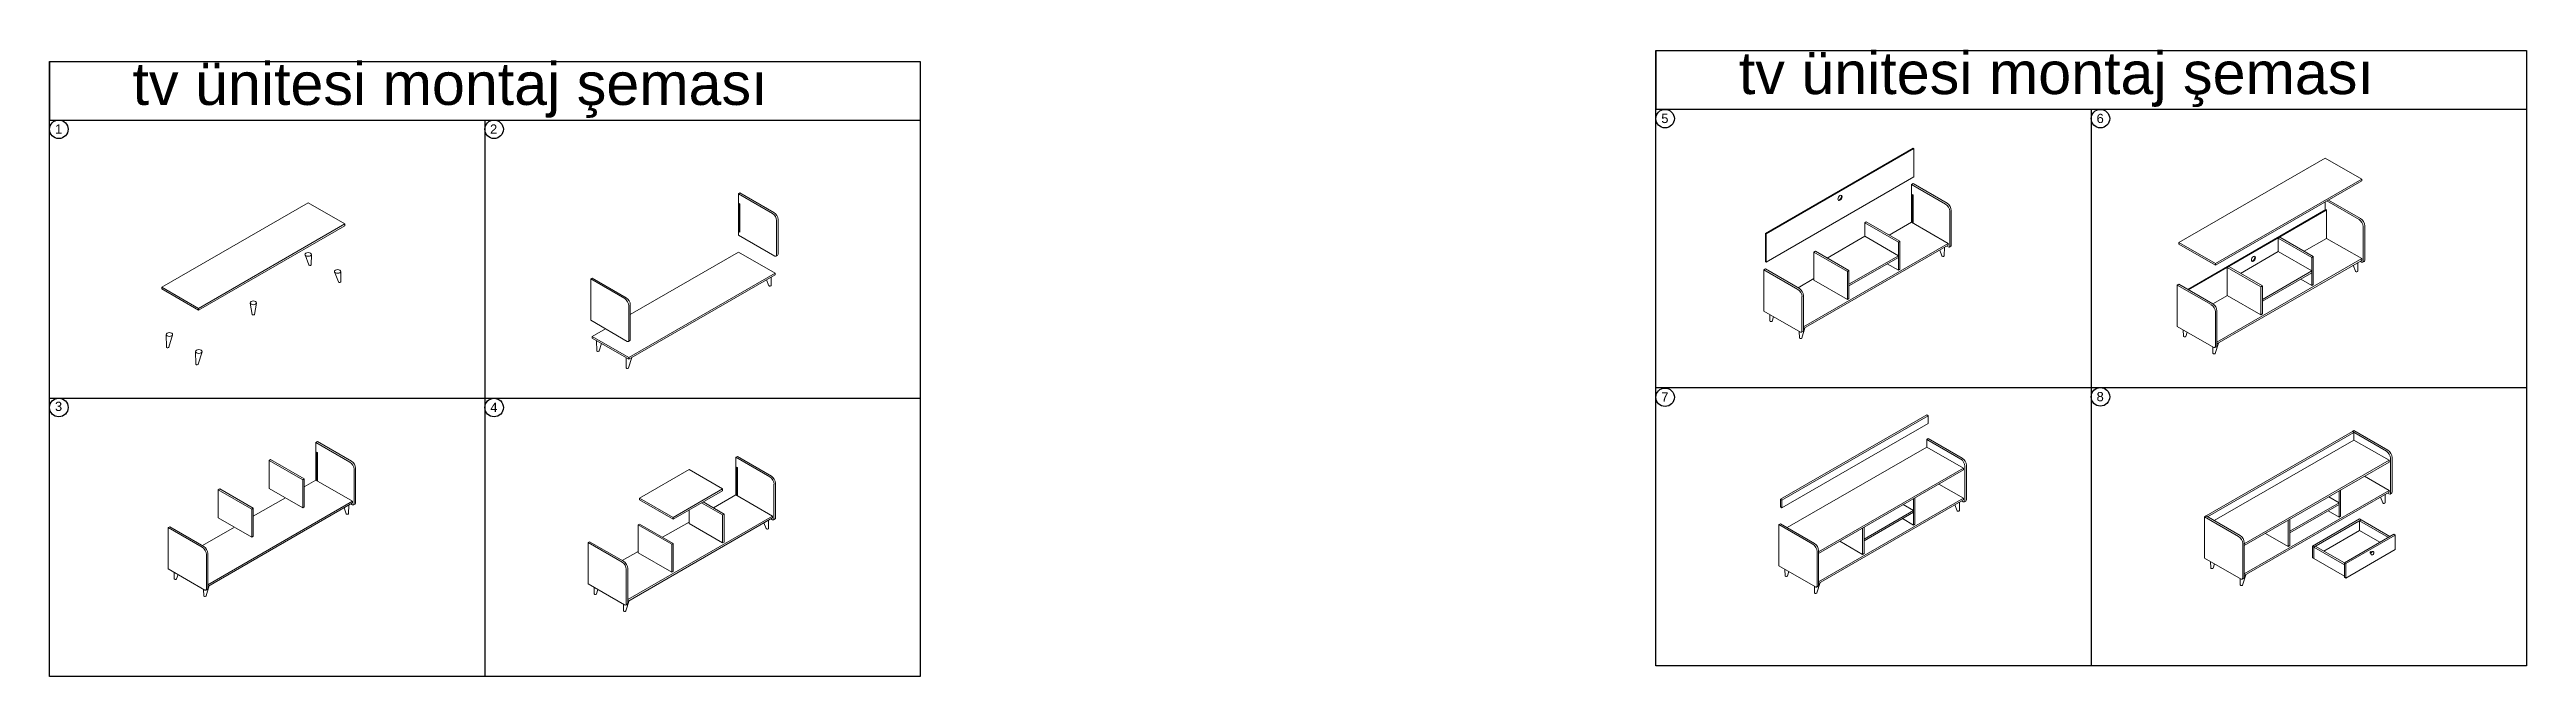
# Model space of a CAD drawing. Header units: millimetres. Extents: x -4511 to 52623, y -18923 to -12459.
# Drawn here: x 31250 to 39699, y -14600 to -12459 of the extents above; entities that cross this region are included whole.
import ezdxf

# ---------------------------------------------------------------- set-up
doc = ezdxf.new("R2010")
doc.units = ezdxf.units.MM
doc.styles.get("Standard").update_dxf_attribs({"font": 'arial.ttf'})

msp = doc.modelspace()

# ---------------------------------------------------------------- texts
for s, p in [('1', (31268.5, -12746.8)), ('2', (32752.6, -12746.8)), ('5', (36748, -12710.4)), ('6', (38233, -12710.4)), ('3', (31268.5, -13693.5)), ('4', (32753.5, -13696.8)), ('7', (36748, -13661.7)), ('8', (38233, -13660.2))]:
    msp.add_text(s, height=31.6).set_placement(p)
at = {"color": 18, "true_color": 0x000000, "char_height": 144.577, "attachment_point": 1}
for insert in [(31533.1, -12503.9), (37012.6, -12467)]:
    msp.add_mtext_dynamic_manual_height_columns('tv ünitesi montaj şeması', width=171757.089, gutter_width=722.9, heights=[0], dxfattribs=dict(at, insert=insert))

# ---------------------------------------------------------------- linework, layer by layer
for p, q in [((31250, -12500), (34220, -12500)), ((31250, -14600), (31250, -12500)), ((34220, -12500), (34220, -14600)), ((36729.4, -12463), (39699.4, -12463)), ((36729.4, -14563), (36729.4, -12463)), ((39699.4, -12463), (39699.4, -14563)), ((34220, -14600), (31250, -14600)), ((39699.4, -14563), (36729.4, -14563))]:
    msp.add_line(p, q)
at = {"color": 18, "true_color": 0x000000}
for p, q in [((31250, -12500), (31250, -12700)), ((36729.4, -12463), (36729.4, -12663))]:
    msp.add_line(p, q, dxfattribs=at)
at = {"color": 7, "true_color": 0xffffff}
for p, q in [((36729.4, -12663), (39699.4, -12663)), ((38214.4, -12663), (38214.4, -14563)), ((31250, -12700), (34220, -12700)), ((32735, -12700), (32735, -14600)), ((31250, -13650), (34220, -13650)), ((36729.4, -13613), (39699.4, -13613))]:
    msp.add_line(p, q, dxfattribs=at)
at = {"color": 0, "linetype": 'Continuous', "lineweight": 0, "extrusion": (0, 0.816497, 0.57735)}
for p, q in [((37607.4, -12796.5), (37103.4, -13087.5)), ((37105.7, -13088.8), (37609.7, -12797.8)), ((37607.4, -12796.5), (37609.7, -12797.8)), ((37609.7, -12797.8), (37609.7, -12894.4)), ((38513.4, -13117.9), (39012.4, -12829.9)), ((39012.4, -12829.9), (39137.4, -12902.1)), ((37105.7, -13185.4), (37609.7, -12894.4)), ((37602.1, -12920.3), (37607.2, -12917.3)), ((37718, -12987.2), (37602.1, -12920.3)), ((37602.1, -12920.3), (37602.1, -13049)), ((37607.2, -12917.3), (37723.1, -12984.3)), ((39137.4, -12902.1), (38638.4, -13190.1)), ((38638.4, -13196), (39137.4, -12907.9)), ((39137.4, -12902.1), (39137.4, -12907.9)), ((31632.9, -13270.8), (32131.9, -12982.8)), ((32131.9, -12982.8), (32256.9, -13054.9)), ((33600, -12951.8), (33605.1, -12948.8)), ((33716, -13018.7), (33600, -12951.8)), ((33600, -12951.8), (33600, -13092.9)), ((33602.9, -12985.4), (33605.1, -12986.7)), ((33602.9, -13082.1), (33602.9, -12985.4)), ((33605.1, -12948.8), (33721.1, -13015.8)), ((33605.1, -12986.7), (33605.1, -13083.4)), ((37604.9, -12953.9), (37607.2, -12955.2)), ((37604.9, -13050.6), (37604.9, -12953.9)), ((37607.2, -12955.2), (37607.2, -13051.9)), ((37732.2, -13011.7), (37732.2, -13130)), ((37737.3, -13008.8), (37737.3, -13127)), ((39015.2, -13006.1), (38544, -13278.2)), ((38546.2, -13279.5), (39017.5, -13007.4)), ((39012.4, -12980.1), (39012.4, -13007.8)), ((39015.2, -13006.1), (39017.5, -13007.4)), ((39017.5, -13007.4), (39017.5, -13104.1)), ((39128.3, -13039.4), (39019, -12976.3)), ((39024.1, -12973.4), (39133.4, -13036.5)), ((32256.9, -13054.9), (31757.9, -13343)), ((31757.9, -13348.9), (32256.9, -13060.8)), ((32256.9, -13054.9), (32256.9, -13060.8)), ((33600, -13092.9), (33724.5, -13164.7)), ((33605.1, -13080.8), (33602.9, -13082.1)), ((33605.1, -13083.4), (33602.9, -13082.1)), ((33730.1, -13043.2), (33730.1, -13161.5)), ((33735.2, -13040.3), (33735.2, -13158.5)), ((37105.7, -13088.8), (37103.4, -13087.5)), ((37103.4, -13087.5), (37103.4, -13184.1)), ((37105.7, -13185.4), (37105.7, -13088.8)), ((37447.3, -13047.8), (37442.3, -13050.8)), ((37442.3, -13050.8), (37556.8, -13116.9)), ((37442.3, -13050.8), (37442.3, -13097.1)), ((37561.9, -13114), (37447.3, -13047.8)), ((37525.7, -13093.1), (37602.1, -13049)), ((37602.1, -13049), (37727.1, -13121.1)), ((37607.2, -13049.3), (37604.9, -13050.6)), ((37607.2, -13051.9), (37604.9, -13050.6)), ((39142.5, -13063.9), (39142.5, -13182.2)), ((39147.6, -13061), (39147.6, -13179.2)), ((32134.9, -13195), (32121.7, -13160.3)), ((32143.4, -13159), (32142.8, -13194.5)), ((33231.2, -13363.7), (33600, -13150.7)), ((33600, -13150.7), (33725, -13222.9)), ((33728.5, -13165.1), (33733.6, -13162.2)), ((37727.1, -13121.1), (37233.2, -13406.3)), ((37233.2, -13412.1), (37727.1, -13127)), ((37268.6, -13151), (37273.7, -13148.1)), ((37383.1, -13217.2), (37268.6, -13151)), ((37268.6, -13151), (37268.6, -13246.7)), ((37273.7, -13148.1), (37388.2, -13214.2)), ((37313.8, -13171.3), (37442.3, -13097.1)), ((37556.8, -13163.3), (37388.2, -13260.6)), ((37388.2, -13266.5), (37556.8, -13169.1)), ((37442.3, -13097.1), (37556.8, -13163.3)), ((37556.8, -13116.9), (37561.9, -13114)), ((37556.8, -13116.9), (37556.8, -13212.6)), ((37556.8, -13163.3), (37556.8, -13169.1)), ((37561.9, -13114), (37561.9, -13209.6)), ((37705.5, -13163.8), (37697.9, -13143.9)), ((37713.9, -13134.6), (37713.4, -13163.4)), ((37721.4, -13130.3), (37726.5, -13133.2)), ((37727.1, -13121.1), (37727.1, -13127)), ((37730.5, -13133.6), (37735.6, -13130.7)), ((38638.4, -13190.1), (38513.4, -13117.9)), ((38513.4, -13117.9), (38513.4, -13123.8)), ((38513.4, -13123.8), (38638.4, -13196)), ((39137.4, -13173.4), (38643.5, -13458.5)), ((38643.5, -13464.4), (39137.4, -13179.2)), ((38724.1, -13223.5), (38852.6, -13149.3)), ((38857.6, -13100), (38852.6, -13103)), ((38852.6, -13103), (38967.1, -13169.1)), ((38852.6, -13103), (38852.6, -13149.3)), ((38852.6, -13149.3), (38967.1, -13215.5)), ((38972.2, -13166.2), (38857.6, -13100)), ((38941.1, -13148.2), (39017.5, -13104.1)), ((38967.1, -13169.1), (38972.2, -13166.2)), ((38967.1, -13169.1), (38967.1, -13264.8)), ((38972.2, -13166.2), (38972.2, -13261.9)), ((39017.5, -13104.1), (39137.4, -13173.4)), ((39137.4, -13173.4), (39137.4, -13179.2)), ((32235.3, -13252.9), (32222.1, -13218.3)), ((32243.8, -13217), (32243.2, -13252.5)), ((33101.1, -13239.8), (33096, -13242.8)), ((33096, -13242.8), (33212, -13309.7)), ((33096, -13242.8), (33096, -13383.9)), ((33217.1, -13306.8), (33101.1, -13239.8)), ((33725, -13222.9), (33226.1, -13511)), ((33226.1, -13516.9), (33725, -13228.8)), ((33703.5, -13265.6), (33695.8, -13245.7)), ((33711.9, -13236.4), (33711.4, -13265.2)), ((33725, -13222.9), (33725, -13228.8)), ((37103.1, -13208.3), (37098, -13211.3)), ((37098, -13211.3), (37214, -13278.2)), ((37098, -13211.3), (37098, -13352.4)), ((37219.1, -13275.3), (37103.1, -13208.3)), ((37103.4, -13184.1), (37105.7, -13185.4)), ((37214.6, -13272.7), (37268.6, -13241.5)), ((37268.6, -13246.7), (37383.1, -13312.9)), ((37388.2, -13214.2), (37383.1, -13217.2)), ((37383.1, -13217.2), (37383.1, -13312.9)), ((37388.2, -13214.2), (37388.2, -13309.9)), ((37388.2, -13260.6), (37388.2, -13266.5)), ((37556.8, -13212.6), (37519.2, -13190.9)), ((37561.9, -13209.6), (37556.8, -13212.6)), ((38513.4, -13260.6), (38508.3, -13263.5)), ((38508.3, -13263.5), (38624.3, -13330.4)), ((38508.3, -13263.5), (38508.3, -13404.6)), ((38629.4, -13327.5), (38513.4, -13260.6)), ((38638.4, -13190.1), (38638.4, -13196)), ((38678.9, -13203.2), (38684, -13200.3)), ((38793.4, -13269.4), (38678.9, -13203.2)), ((38678.9, -13203.2), (38678.9, -13298.9)), ((38684, -13200.3), (38798.5, -13266.4)), ((38967.1, -13215.5), (38798.5, -13312.8)), ((38798.5, -13318.7), (38967.1, -13221.4)), ((38967.1, -13264.8), (38929.5, -13243.1)), ((38967.1, -13215.5), (38967.1, -13221.4)), ((38972.2, -13261.9), (38967.1, -13264.8)), ((39115.8, -13216.1), (39108.2, -13196.1)), ((39124.2, -13186.8), (39123.7, -13215.6)), ((39131.7, -13182.5), (39136.8, -13185.4)), ((39140.8, -13185.8), (39145.9, -13182.9)), ((31757.9, -13343), (31632.9, -13270.8)), ((31632.9, -13270.8), (31632.9, -13276.7)), ((31632.9, -13276.7), (31757.9, -13348.9)), ((31757.9, -13343), (31757.9, -13348.9)), ((31941.2, -13363.6), (31934.2, -13324.9)), ((31949.2, -13363.6), (31956.1, -13324.9)), ((33226.1, -13334.2), (33226.1, -13452.5)), ((33231.2, -13331.3), (33231.2, -13449.5)), ((37228.1, -13302.7), (37228.1, -13421)), ((37233.2, -13299.8), (37233.2, -13418)), ((37383.1, -13312.9), (37388.2, -13309.9)), ((38629.9, -13327.8), (38679.5, -13299.3)), ((38678.9, -13298.9), (38793.4, -13365.1)), ((38798.5, -13266.4), (38793.4, -13269.4)), ((38793.4, -13269.4), (38793.4, -13365.1)), ((38798.5, -13266.4), (38798.5, -13362.1)), ((38798.5, -13312.8), (38798.5, -13318.7)), ((31648.6, -13475.2), (31647.9, -13432.4)), ((31669.8, -13433.5), (31656.5, -13475.6)), ((33220.5, -13455.7), (33096, -13383.9)), ((33101.1, -13438.8), (33146.1, -13412.8)), ((37222.5, -13424.2), (37098, -13352.4)), ((37118.8, -13386.1), (37118.5, -13364.2)), ((37131.4, -13371.6), (37126.7, -13386.5)), ((37219.2, -13444.1), (37218.9, -13422.1)), ((37226.5, -13424.6), (37231.6, -13421.7)), ((37238.2, -13409.3), (37227.1, -13444.5)), ((38632.8, -13476.4), (38508.3, -13404.6)), ((38529.1, -13438.3), (38528.8, -13416.4)), ((38541.7, -13423.8), (38537, -13438.7)), ((38638.4, -13354.9), (38638.4, -13473.2)), ((38643.5, -13352), (38643.5, -13470.2)), ((38793.4, -13365.1), (38798.5, -13362.1)), ((31749, -13533.2), (31748.4, -13490.3)), ((31770.2, -13491.4), (31756.9, -13533.6)), ((33226.1, -13511), (33101.1, -13438.8)), ((33101.1, -13438.8), (33101.1, -13444.7)), ((33101.1, -13444.7), (33226.1, -13516.9)), ((33116.7, -13487.9), (33116.2, -13453.4)), ((33132.7, -13462.9), (33124.7, -13488.3)), ((33217.2, -13545.9), (33216.6, -13511.4)), ((33224.5, -13456.1), (33229.5, -13453.2)), ((33236.2, -13511.1), (33225.1, -13546.3)), ((33226.1, -13511), (33226.1, -13516.9)), ((38629.5, -13496.3), (38629.2, -13474.3)), ((38636.8, -13476.8), (38641.9, -13473.9)), ((38648.5, -13461.5), (38637.4, -13496.7)), ((37154.7, -13994.8), (37653.7, -13706.7)), ((37658.8, -13709.6), (37159.8, -13997.7)), ((37159.8, -14023.8), (37658.8, -13735.8)), ((37653.7, -13706.7), (37658.8, -13709.6)), ((37658.8, -13735.8), (37658.8, -13709.6)), ((38606.7, -14051.6), (39105.6, -13763.6)), ((39110.7, -13766.5), (38611.8, -14054.6)), ((39105.6, -13763.6), (39110.7, -13760.6)), ((39105.6, -13763.6), (39110.7, -13766.5)), ((39221.6, -13830.5), (39105.6, -13763.6)), ((39110.7, -13760.6), (39226.7, -13827.6)), ((39110.7, -13792.7), (39110.7, -13766.5)), ((32158.9, -13800.8), (32164, -13797.8)), ((32274.9, -13867.7), (32158.9, -13800.8)), ((32158.9, -13800.8), (32158.9, -13929.5)), ((32161.8, -13834.4), (32164, -13835.7)), ((32161.8, -13931.1), (32161.8, -13834.4)), ((32164, -13797.8), (32280, -13864.8)), ((32164, -13835.7), (32164, -13932.4)), ((33591.2, -13851.6), (33596.3, -13848.7)), ((33707.2, -13918.6), (33591.2, -13851.6)), ((33591.2, -13851.6), (33591.2, -13980.3)), ((33596.3, -13848.7), (33712.3, -13915.6)), ((37177.4, -14091.6), (37653.7, -13816.6)), ((37653.7, -13790.5), (37658.8, -13787.5)), ((37769.6, -13857.4), (37653.7, -13790.5)), ((37653.7, -13790.5), (37653.7, -13816.6)), ((37653.7, -13816.6), (37778.7, -13888.8)), ((37658.8, -13787.5), (37774.7, -13854.5)), ((38634.4, -14067.7), (39110.7, -13792.7)), ((39110.7, -13792.7), (39230.7, -13861.9)), ((39235.7, -13855), (39235.7, -13973.3)), ((39240.8, -13852.1), (39240.8, -13970.3)), ((32004.2, -13859.3), (31999.1, -13862.2)), ((31999.1, -13862.2), (32113.7, -13928.3)), ((31999.1, -13862.2), (31999.1, -13957.9)), ((32118.8, -13925.4), (32004.2, -13859.3)), ((32113.7, -13928.3), (32118.8, -13925.4)), ((32113.7, -13928.3), (32113.7, -14024)), ((32118.8, -13925.4), (32118.8, -14021.1)), ((32118.8, -13952.6), (32158.9, -13929.5)), ((32158.9, -13929.5), (32284, -14001.6)), ((32164, -13929.8), (32161.8, -13931.1)), ((32164, -13932.4), (32161.8, -13931.1)), ((32289, -13892.2), (32289, -14010.5)), ((32294.1, -13889.3), (32294.1, -14007.5)), ((33262.9, -13990.9), (33431.4, -13893.6)), ((33431.4, -13893.6), (33546, -13959.7)), ((33594.1, -13885.2), (33596.3, -13886.6)), ((33594.1, -13981.9), (33594.1, -13885.2)), ((33596.3, -13886.6), (33596.3, -13983.2)), ((33726.4, -13940.1), (33726.4, -14058.3)), ((37778.7, -13888.8), (37284.8, -14173.9)), ((37284.8, -14179.8), (37778.7, -13894.7)), ((37778.7, -13888.8), (37778.7, -13894.7)), ((37783.8, -13881.9), (37783.8, -14000.2)), ((37788.9, -13879), (37788.9, -13997.2)), ((39230.7, -13861.9), (38736.8, -14147)), ((38736.8, -14152.9), (39230.7, -13867.8)), ((39146.9, -13916.1), (39230.7, -13964.4)), ((39230.7, -13861.9), (39230.7, -13867.8)), ((32284, -14001.6), (31790.1, -14286.8)), ((31790.1, -14292.6), (32284, -14007.5)), ((31825.5, -13962.5), (31830.6, -13959.5)), ((31940, -14028.6), (31825.5, -13962.5)), ((31825.5, -13962.5), (31825.5, -14058.2)), ((31830.6, -13959.5), (31945.1, -14025.7)), ((31945.1, -14025.7), (31940, -14028.6)), ((31945.1, -14052.9), (32054.4, -13989.8)), ((31945.1, -14025.7), (31945.1, -14121.4)), ((32113.7, -14024), (31999.1, -13957.9)), ((32118.8, -14021.1), (32113.7, -14024)), ((32262.4, -14044.3), (32254.8, -14024.4)), ((32270.8, -14015.1), (32270.3, -14043.9)), ((32278.3, -14010.8), (32283.4, -14013.7)), ((32284, -14001.6), (32284, -14007.5)), ((32287.4, -14014.1), (32292.5, -14011.2)), ((33377.4, -14057), (33262.9, -13990.9)), ((33262.9, -13990.9), (33262.9, -13996.8)), ((33262.9, -13996.8), (33377.4, -14062.9)), ((33546, -13959.7), (33377.4, -14057)), ((33377.4, -14062.9), (33546, -13965.6)), ((33474.4, -14006.9), (33546, -14048.2)), ((33551.1, -14045.3), (33479.5, -14004)), ((33514.9, -14024.4), (33591.2, -13980.3)), ((33546, -13959.7), (33546, -13965.6)), ((33591.2, -13980.3), (33716.3, -14052.5)), ((33596.3, -13980.6), (33594.1, -13981.9)), ((33596.3, -13983.2), (33594.1, -13981.9)), ((33721.3, -13943.1), (33721.3, -14061.3)), ((37159.8, -13997.7), (37154.7, -13994.8)), ((37154.7, -14020.9), (37154.7, -13994.8)), ((37154.7, -14020.9), (37159.8, -14023.8)), ((37159.8, -14023.8), (37159.8, -13997.7)), ((37778.7, -13991.3), (37284.8, -14276.5)), ((37284.8, -14282.3), (37778.7, -13997.2)), ((37573.3, -14013.2), (37608.4, -14033.5)), ((37608.4, -13993), (37608.4, -14082.8)), ((37613.5, -13990), (37613.5, -14079.8)), ((37695, -13943), (37778.7, -13991.3)), ((37757.1, -14034), (37749.5, -14014.1)), ((37765.5, -14004.8), (37765, -14033.6)), ((37773, -14000.5), (37778.1, -14003.4)), ((37778.7, -13991.3), (37778.7, -13997.2)), ((37782.1, -14003.8), (37787.2, -14000.9)), ((39230.7, -13964.4), (38736.8, -14249.6)), ((38736.8, -14255.4), (39230.7, -13970.3)), ((39060.4, -14006.6), (38891.8, -14103.9)), ((38891.8, -14109.8), (39060.4, -14012.5)), ((39025.3, -13986.3), (39060.4, -14006.6)), ((39060.4, -13966.1), (39060.4, -14055.9)), ((39060.4, -14006.6), (39060.4, -14012.5)), ((39065.5, -13963.1), (39065.5, -14053)), ((39209.1, -14007.2), (39201.5, -13987.2)), ((39217.5, -13977.9), (39217, -14006.7)), ((39225, -13973.6), (39230.1, -13976.5)), ((39230.7, -13964.4), (39230.7, -13970.3)), ((39234.1, -13976.9), (39239.2, -13974)), ((31660, -14088.8), (31654.9, -14091.8)), ((31654.9, -14091.8), (31770.9, -14158.7)), ((31654.9, -14091.8), (31654.9, -14232.9)), ((31776, -14155.8), (31660, -14088.8)), ((31771.4, -14153.2), (31880.7, -14090.1)), ((31825.5, -14058.2), (31940, -14124.3)), ((31940, -14028.6), (31940, -14124.3)), ((33716.3, -14052.5), (33222.4, -14337.6)), ((33222.4, -14343.5), (33716.3, -14058.3)), ((33257.8, -14082.4), (33262.9, -14079.4)), ((33372.3, -14148.5), (33257.8, -14082.4)), ((33257.8, -14082.4), (33257.8, -14178)), ((33262.9, -14079.4), (33377.4, -14145.5)), ((33341.2, -14124.6), (33431.4, -14072.6)), ((33377.4, -14057), (33377.4, -14062.9)), ((33431.4, -14031.7), (33431.4, -14077.8)), ((33546, -14143.9), (33431.4, -14077.8)), ((33546, -14048.2), (33551.1, -14045.3)), ((33546, -14048.2), (33546, -14143.9)), ((33551.1, -14045.3), (33551.1, -14141)), ((33694.7, -14095.2), (33687.1, -14075.2)), ((33703.1, -14065.9), (33702.6, -14094.7)), ((33710.6, -14061.6), (33715.7, -14064.6)), ((33716.3, -14052.5), (33716.3, -14058.3)), ((33719.7, -14064.9), (33724.8, -14062)), ((37154.7, -14078.5), (37149.6, -14081.5)), ((37149.6, -14081.5), (37265.6, -14148.4)), ((37149.6, -14081.5), (37149.6, -14222.6)), ((37270.7, -14145.5), (37154.7, -14078.5)), ((37434.7, -14093.2), (37434.7, -14183)), ((37608.4, -14033.5), (37439.8, -14130.8)), ((37439.8, -14136.7), (37608.4, -14039.3)), ((37439.8, -14090.3), (37439.8, -14180.1)), ((37608.4, -14082.8), (37570.8, -14061.1)), ((37608.4, -14033.5), (37608.4, -14039.3)), ((37613.5, -14079.8), (37608.4, -14082.8)), ((38606.7, -14051.6), (38601.6, -14054.6)), ((38601.6, -14054.6), (38717.6, -14121.5)), ((38601.6, -14054.6), (38601.6, -14195.7)), ((38611.8, -14054.6), (38606.7, -14051.6)), ((38722.7, -14118.6), (38606.7, -14051.6)), ((38886.7, -14066.3), (38886.7, -14156.2)), ((38891.8, -14063.4), (38891.8, -14153.2)), ((38891.8, -14103.9), (38891.8, -14109.8)), ((38969.1, -14155.1), (39130, -14062.2)), ((39135.1, -14065.1), (38974.2, -14158.1)), ((39008.1, -14171.8), (39130, -14101.4)), ((39060.4, -14055.9), (39022.8, -14034.2)), ((39065.5, -14053), (39060.4, -14055.9)), ((39130, -14062.2), (39135.1, -14065.1)), ((39130, -14068.1), (39135.1, -14065.1)), ((39130, -14068.1), (39130, -14101.4)), ((39228.4, -14124.9), (39130, -14068.1)), ((39130, -14101.4), (39199.6, -14141.6)), ((39135.1, -14065.1), (39233.5, -14122)), ((31785, -14183.2), (31785, -14301.5)), ((31790.1, -14180.3), (31790.1, -14298.5)), ((31940, -14124.3), (31945.1, -14121.4)), ((33092.3, -14139.7), (33087.2, -14142.6)), ((33087.2, -14142.6), (33203.2, -14209.6)), ((33087.2, -14142.6), (33087.2, -14283.7)), ((33208.3, -14206.6), (33092.3, -14139.7)), ((33203.7, -14204), (33257.8, -14172.8)), ((33257.8, -14178), (33372.3, -14244.2)), ((33377.4, -14145.5), (33372.3, -14148.5)), ((33372.3, -14148.5), (33372.3, -14244.2)), ((33377.4, -14145.5), (33377.4, -14241.2)), ((33551.1, -14141), (33546, -14143.9)), ((37279.7, -14172.9), (37279.7, -14291.2)), ((37284.8, -14170), (37284.8, -14288.2)), ((37357, -14138.1), (37434.7, -14183)), ((37434.7, -14183), (37439.8, -14180.1)), ((37439.8, -14130.8), (37439.8, -14136.7)), ((38731.7, -14146), (38731.7, -14264.3)), ((38736.8, -14143.1), (38736.8, -14261.3)), ((38808.9, -14111.3), (38886.7, -14156.2)), ((38886.7, -14156.2), (38891.8, -14153.2)), ((38974.2, -14158.1), (38969.1, -14155.1)), ((38969.1, -14155.1), (38969.1, -14194.3)), ((38969.1, -14194.3), (38974.2, -14197.3)), ((38974.2, -14158.1), (38979.2, -14155.1)), ((38974.2, -14158.1), (38974.2, -14197.3)), ((38974.2, -14158.1), (38974.2, -14197.3)), ((39078.3, -14218.2), (38974.2, -14158.1)), ((38979.2, -14155.1), (39078.3, -14212.3)), ((39246.9, -14114.3), (39078.3, -14211.6)), ((39083.4, -14214.5), (39252, -14117.2)), ((39252, -14166.5), (39083.4, -14263.8)), ((39170.3, -14184.1), (39171.5, -14184.8)), ((39176.3, -14173.7), (39177.5, -14174.4)), ((39252, -14117.2), (39246.9, -14114.3)), ((39252, -14166.5), (39252, -14117.2)), ((31779.4, -14304.7), (31654.9, -14232.9)), ((31675.7, -14266.6), (31675.3, -14244.7)), ((31688.3, -14252.1), (31683.6, -14267)), ((33217.3, -14234.1), (33217.3, -14352.3)), ((33222.4, -14231.1), (33222.4, -14349.3)), ((33372.3, -14244.2), (33377.4, -14241.2)), ((37274.1, -14294.4), (37149.6, -14222.6)), ((37170.4, -14256.3), (37170.1, -14234.4)), ((37183, -14241.8), (37178.3, -14256.7)), ((37289.8, -14279.5), (37278.7, -14314.7)), ((38726.1, -14267.5), (38601.6, -14195.7)), ((38622.4, -14229.4), (38622, -14207.5)), ((38635, -14214.9), (38630.3, -14229.8)), ((38722.8, -14287.4), (38722.4, -14265.4)), ((38730.1, -14267.9), (38735.1, -14265)), ((38741.8, -14252.6), (38730.7, -14287.8)), ((38974.2, -14197.3), (39078.3, -14257.4)), ((39078.3, -14211.6), (39083.4, -14214.5)), ((39078.3, -14260.9), (39078.3, -14211.6)), ((39083.4, -14263.8), (39078.3, -14260.9)), ((39083.4, -14263.8), (39083.4, -14214.5)), ((31776.1, -14324.6), (31775.7, -14302.6)), ((31783.4, -14305.1), (31788.5, -14302.2)), ((31795.1, -14289.8), (31784, -14325)), ((33211.7, -14355.6), (33087.2, -14283.7)), ((33108, -14317.4), (33107.6, -14295.5)), ((33120.6, -14303), (33115.9, -14317.8)), ((33208.4, -14375.4), (33208, -14353.5)), ((33215.7, -14355.9), (33220.8, -14353)), ((33227.4, -14340.6), (33216.3, -14375.8)), ((37270.8, -14314.3), (37270.5, -14292.3)), ((37278.1, -14294.8), (37283.2, -14291.9))]:
    msp.add_line(p, q, dxfattribs=at)
for centre in [(36761.1, -12695.3), (38246.1, -12695.3), (31281.6, -12731.7), (32766.5, -12731.7), (31281.6, -13681.5), (32766.6, -13681.7), (36761.1, -13646.6), (38246.1, -13645.1)]:
    msp.add_circle(centre, 31.6)
at = {"color": 0, "linetype": 'Continuous', "lineweight": 0, "extrusion": (7.95482e-17, 8.22703e-17, -1)}
for centre in [(37357.7, -12966), (38768, -13174.2)]:
    msp.add_ellipse(centre, major_axis=(-5, -8.66), ratio=0.57735, start_param=-5.497787, end_param=0.785398, dxfattribs=at)
at = {"color": 0, "linetype": 'Continuous', "lineweight": 0}
for centre, major_axis, start_param, end_param in [((37355.4, -12964.7), (-5, -8.66), 0.228251, 2.913342), ((37723.1, -13000.6), (-10, 17.3), -2.356194, -0.785398), ((33721.1, -13032.1), (-10, 17.3), -2.356194, -0.785398), ((39133.4, -13052.8), (-10, 17.3), -2.356194, -0.785398), ((33729.6, -13155.3), (4, -6.93), 0, 0.785398), ((37709.4, -13163.4), (-4, 0), 0.216508, 2.356194), ((37709.4, -13163.4), (4, 0), -0.785398, -0.010345), ((37731.6, -13123.8), (4, -6.93), 0, 0.785398), ((38765.7, -13172.9), (-5, -8.66), 0.228251, 2.913342), ((39141.9, -13176), (4, -6.93), 0, 0.785398), ((32138.8, -13194.5), (-4, 0), 0.216508, 2.356194), ((32138.8, -13194.5), (4, 0), -0.785398, -0.010345), ((32239.2, -13252.4), (-4, 0), 0.216508, 2.356194), ((32239.2, -13252.4), (4, 0), -0.785398, -0.010345), ((33707.4, -13265.1), (4, 0), -0.785398, -0.010345), ((39119.7, -13215.6), (-4, 0), 0.216508, 2.356194), ((39119.7, -13215.6), (4, 0), -0.785398, -0.010345), ((33212, -13326.1), (-10, 17.3), -2.356194, -0.785398), ((33707.4, -13265.1), (-4, 0), 0.216508, 2.356194), ((37214, -13294.6), (-10, 17.3), -2.356194, -0.785398), ((38624.3, -13346.8), (-10, 17.3), -2.356194, -0.785398), ((31658.9, -13432.3), (11, 0), -0.785398, 5.497787), ((31945.2, -13363.4), (-4, 0), 0.103303, 0.785398), ((31945.2, -13363.4), (4, 0), -2.356194, -0.103303), ((37222.5, -13417.7), (4, -6.93), -0.785398, 0.785398), ((31759.3, -13490.3), (11, 0), -0.785398, 5.497787), ((33220.5, -13449.2), (4, -6.93), -0.785398, 0.785398), ((38632.8, -13469.9), (4, -6.93), -0.785398, 0.785398), ((37774.7, -13870.8), (-10, 17.3), -2.356194, -0.785398), ((39226.7, -13843.9), (-10, 17.3), -2.356194, -0.785398), ((32280, -13881.1), (-10, 17.3), -2.356194, -0.785398), ((33712.3, -13932), (-10, 17.3), -2.356194, -0.785398), ((32288.5, -14004.3), (4, -6.93), 0, 0.785398), ((37783.2, -13993.9), (4, -6.93), 0, 0.785398), ((39213, -14006.7), (-4, 0), 0.216508, 2.356194), ((39213, -14006.7), (4, 0), -0.785398, -0.010345), ((39235.2, -13967.1), (4, -6.93), 0, 0.785398), ((32266.3, -14043.9), (-4, 0), 0.216508, 2.356194), ((32266.3, -14043.9), (4, 0), -0.785398, -0.010345), ((33698.6, -14094.7), (-4, 0), 0.216508, 2.356194), ((33698.6, -14094.7), (4, 0), -0.785398, -0.010345), ((33720.8, -14055.1), (4, -6.93), 0, 0.785398), ((37761, -14033.5), (-4, 0), 0.216508, 2.356194), ((37761, -14033.5), (4, 0), -0.785398, -0.010345), ((31770.9, -14175.1), (-10, 17.3), -2.356194, -0.785398), ((37265.6, -14164.8), (-10, 17.3), -2.356194, -0.785398), ((38717.6, -14137.9), (-10, 17.3), -2.356194, -0.785398), ((39167.7, -14175.7), (1.2, 2.08), -0.077366, 2.356194), ((39167.7, -14175.7), (-1.2, -2.08), -0.785398, 0.077366), ((39173.3, -14178.9), (3, 5.2), 0, 2.356194), ((39173.3, -14178.9), (-3, -5.2), -0.785398, 0), ((33203.2, -14225.9), (-10, 17.3), -2.356194, -0.785398), ((38726.1, -14261), (4, -6.93), -0.785398, 0.785398), ((31779.4, -14298.2), (4, -6.93), -0.785398, 0.785398), ((33211.7, -14349), (4, -6.93), -0.785398, 0.785398), ((37274.1, -14287.9), (4, -6.93), -0.785398, 0.785398)]:
    msp.add_ellipse(centre, major_axis=major_axis, ratio=0.57735, start_param=start_param, end_param=end_param, dxfattribs=at)
at = {"color": 0, "linetype": 'Continuous', "lineweight": 0, "extrusion": (-5.17926e-17, 3.41963e-17, -1)}
for centre in [(37718, -13003.6), (33716, -13035.1), (39128.3, -13055.8), (33217.1, -13323.1), (37219.1, -13291.6), (38629.4, -13343.8), (39221.6, -13846.9), (32274.9, -13884.1), (33707.2, -13934.9), (37769.6, -13873.8), (31776, -14172.1), (37270.7, -14161.8), (38722.7, -14134.9), (33208.3, -14223)]:
    msp.add_ellipse(centre, major_axis=(10, -17.3), ratio=0.57735, start_param=-2.356194, end_param=-0.785398, dxfattribs=at)
at = {"color": 0, "linetype": 'Continuous', "lineweight": 0, "extrusion": (-5.04052e-17, 5.55112e-17, -1)}
for centre in [(32132.4, -13159), (32232.8, -13216.9)]:
    msp.add_ellipse(centre, major_axis=(-11, 0), ratio=0.57735, start_param=-2.356194, end_param=3.926991, dxfattribs=at)
at = {"color": 0, "linetype": 'Continuous', "lineweight": 0, "extrusion": (4.43555e-17, 8.97074e-17, -1)}
for centre in [(33724.5, -13158.2), (37726.5, -13126.7), (39136.8, -13178.9), (32283.4, -14007.2), (37778.1, -13996.9), (39230.1, -13970), (33715.7, -14058)]:
    msp.add_ellipse(centre, major_axis=(4, -6.93), ratio=0.57735, start_param=-0.785398, end_param=0.785398, dxfattribs=at)
at = {"color": 0, "linetype": 'Continuous', "lineweight": 0, "extrusion": (-5.50816e-17, 5.55112e-17, -1)}
msp.add_ellipse((31945.2, -13324.2), major_axis=(-11, 0), ratio=0.57735, start_param=-0.785398, end_param=5.497787, dxfattribs=at)
at = {"color": 0, "linetype": 'Continuous', "lineweight": 0, "extrusion": (-3.36596e-17, 5.55112e-17, -1)}
for centre in [(37122.8, -13386.1), (37223.2, -13444.1)]:
    msp.add_ellipse(centre, major_axis=(-4, 0), ratio=0.57735, start_param=-2.356194, end_param=-0.00857, dxfattribs=at)
at = {"color": 0, "linetype": 'Continuous', "lineweight": 0, "extrusion": (-3.62815e-17, 2.77556e-16, -1)}
msp.add_ellipse((37122.8, -13386.1), major_axis=(4, 0), ratio=0.57735, start_param=0.17958, end_param=0.785398, dxfattribs=at)
at = {"color": 0, "linetype": 'Continuous', "lineweight": 0, "extrusion": (7.21111e-17, 4.16334e-17, -1)}
for centre in [(37227.6, -13414.8), (33225.5, -13446.3), (38637.9, -13467), (38731.1, -14258.1), (31784.5, -14295.2), (33216.8, -14346.1), (37279.2, -14284.9)]:
    msp.add_ellipse(centre, major_axis=(4, -6.93), ratio=0.57735, start_param=-0.785398, end_param=0, dxfattribs=at)
at = {"color": 0, "linetype": 'Continuous', "lineweight": 0, "extrusion": (7.31306e-17, -1.31083e-29, -1)}
for centre in [(31652.6, -13475.2), (31753, -13533.2)]:
    msp.add_ellipse(centre, major_axis=(-4, 0), ratio=0.57735, start_param=-2.356194, end_param=-0.00857, dxfattribs=at)
at = {"color": 0, "linetype": 'Continuous', "lineweight": 0, "extrusion": (-6.40988e-18, 2.22045e-16, -1)}
for centre in [(31652.6, -13475.2), (31753, -13533.2)]:
    msp.add_ellipse(centre, major_axis=(4, 0), ratio=0.57735, start_param=0.17958, end_param=0.785398, dxfattribs=at)
at = {"color": 0, "linetype": 'Continuous', "lineweight": 0, "extrusion": (-3.78917e-17, 5.55112e-17, -1)}
for centre in [(33120.7, -13487.9), (38533.1, -13438.3), (38633.5, -13496.3), (33221.2, -13545.8), (38626.4, -14229.4), (31780.1, -14324.6), (33112, -14317.4), (37274.8, -14314.3), (38726.8, -14287.4), (33212.4, -14375.4)]:
    msp.add_ellipse(centre, major_axis=(-4, 0), ratio=0.57735, start_param=-2.356194, end_param=-0.00857, dxfattribs=at)
at = {"color": 0, "linetype": 'Continuous', "lineweight": 0, "extrusion": (-6.1921e-17, 2.77556e-16, -1)}
for centre in [(33120.7, -13487.9), (38626.4, -14229.4)]:
    msp.add_ellipse(centre, major_axis=(4, 0), ratio=0.57735, start_param=0.17958, end_param=0.785398, dxfattribs=at)
at = {"color": 0, "linetype": 'Continuous', "lineweight": 0, "extrusion": (6.83309e-17, 2.77556e-16, -1)}
for centre in [(37223.2, -13444.1), (38533.1, -13438.3), (38633.5, -13496.3), (33112, -14317.4), (33212.4, -14375.4)]:
    msp.add_ellipse(centre, major_axis=(4, 0), ratio=0.57735, start_param=0.17958, end_param=0.785398, dxfattribs=at)
at = {"color": 0, "linetype": 'Continuous', "lineweight": 0, "extrusion": (-6.1921e-17, 1.66533e-16, -1)}
for centre in [(33221.2, -13545.8), (38726.8, -14287.4)]:
    msp.add_ellipse(centre, major_axis=(4, 0), ratio=0.57735, start_param=0.17958, end_param=0.785398, dxfattribs=at)
at = {"color": 0, "linetype": 'Continuous', "lineweight": 0, "extrusion": (1.03002e-16, 1.66533e-16, -1)}
for centre in [(31679.7, -14266.6), (37174.4, -14256.3)]:
    msp.add_ellipse(centre, major_axis=(-4, 0), ratio=0.57735, start_param=-2.356194, end_param=-0.00857, dxfattribs=at)
at = {"color": 0, "linetype": 'Continuous', "lineweight": 0, "extrusion": (4.05137e-17, 1.11022e-16, -1)}
for centre in [(31679.7, -14266.6), (37174.4, -14256.3), (31780.1, -14324.6), (37274.8, -14314.3)]:
    msp.add_ellipse(centre, major_axis=(4, 0), ratio=0.57735, start_param=0.17958, end_param=0.785398, dxfattribs=at)
at = {"color": 0, "linetype": 'Continuous', "lineweight": 0}
for points, knots in [([(39166.6, -14177.8), (39167.3, -14178.1), (39167.9, -14178.6), (39168.8, -14179.5), (39169, -14180), (39169.1, -14180.3), (39169.2, -14180.4), (39169.2, -14180.4)], [5.4204216, 5.4204216, 5.4204216, 5.4204216, 5.6855719, 5.6855719, 5.941112, 5.941112, 5.9952008, 5.9952008, 5.9952008, 5.9952008]), ([(39172.5, -14174.6), (39172.5, -14174.6), (39172.5, -14174.6), (39172.2, -14174.6), (39171.9, -14174.7), (39171, -14174.6), (39170.3, -14174.4), (39169.4, -14174), (39169.2, -14173.8), (39169, -14173.6)], [1.8587808, 1.8587808, 1.8587808, 1.8587808, 1.8997427, 1.8997427, 2.0930651, 2.0930651, 2.3347801, 2.3347801, 2.4335601, 2.4335601, 2.4335601, 2.4335601]), ([(39177.5, -14174.4), (39177.8, -14174.6), (39178.1, -14174.8), (39178.5, -14175.5), (39178.7, -14175.9), (39178.8, -14176.8), (39178.9, -14177.4), (39178.7, -14178.5), (39178.6, -14179.1), (39178.2, -14180.3), (39177.9, -14180.9), (39177.3, -14182), (39176.9, -14182.5), (39176.1, -14183.4), (39175.7, -14183.8), (39174.7, -14184.5), (39174.3, -14184.7), (39173.3, -14185.1), (39172.9, -14185.1), (39172.1, -14185), (39171.8, -14184.9), (39171.5, -14184.8)], [2.356194, 2.356194, 2.356194, 2.356194, 2.6398, 2.6398, 2.942999, 2.942999, 3.270261, 3.270261, 3.601539, 3.601539, 3.931008, 3.931008, 4.259626, 4.259626, 4.589131, 4.589131, 4.920426, 4.920426, 5.247301, 5.247301, 5.497787, 5.497787, 5.497787, 5.497787])]:
    msp.add_open_spline(points, degree=3, knots=knots, dxfattribs=at)

msp.set_redraw_order([(e.dxf.handle, doc.entitydb.next_handle()) for e in msp.query("TEXT MTEXT ATTDEF DIMENSION ARC_DIMENSION")])  # texts and dimensions are drawn at this point

doc.saveas('drawing.dxf')
